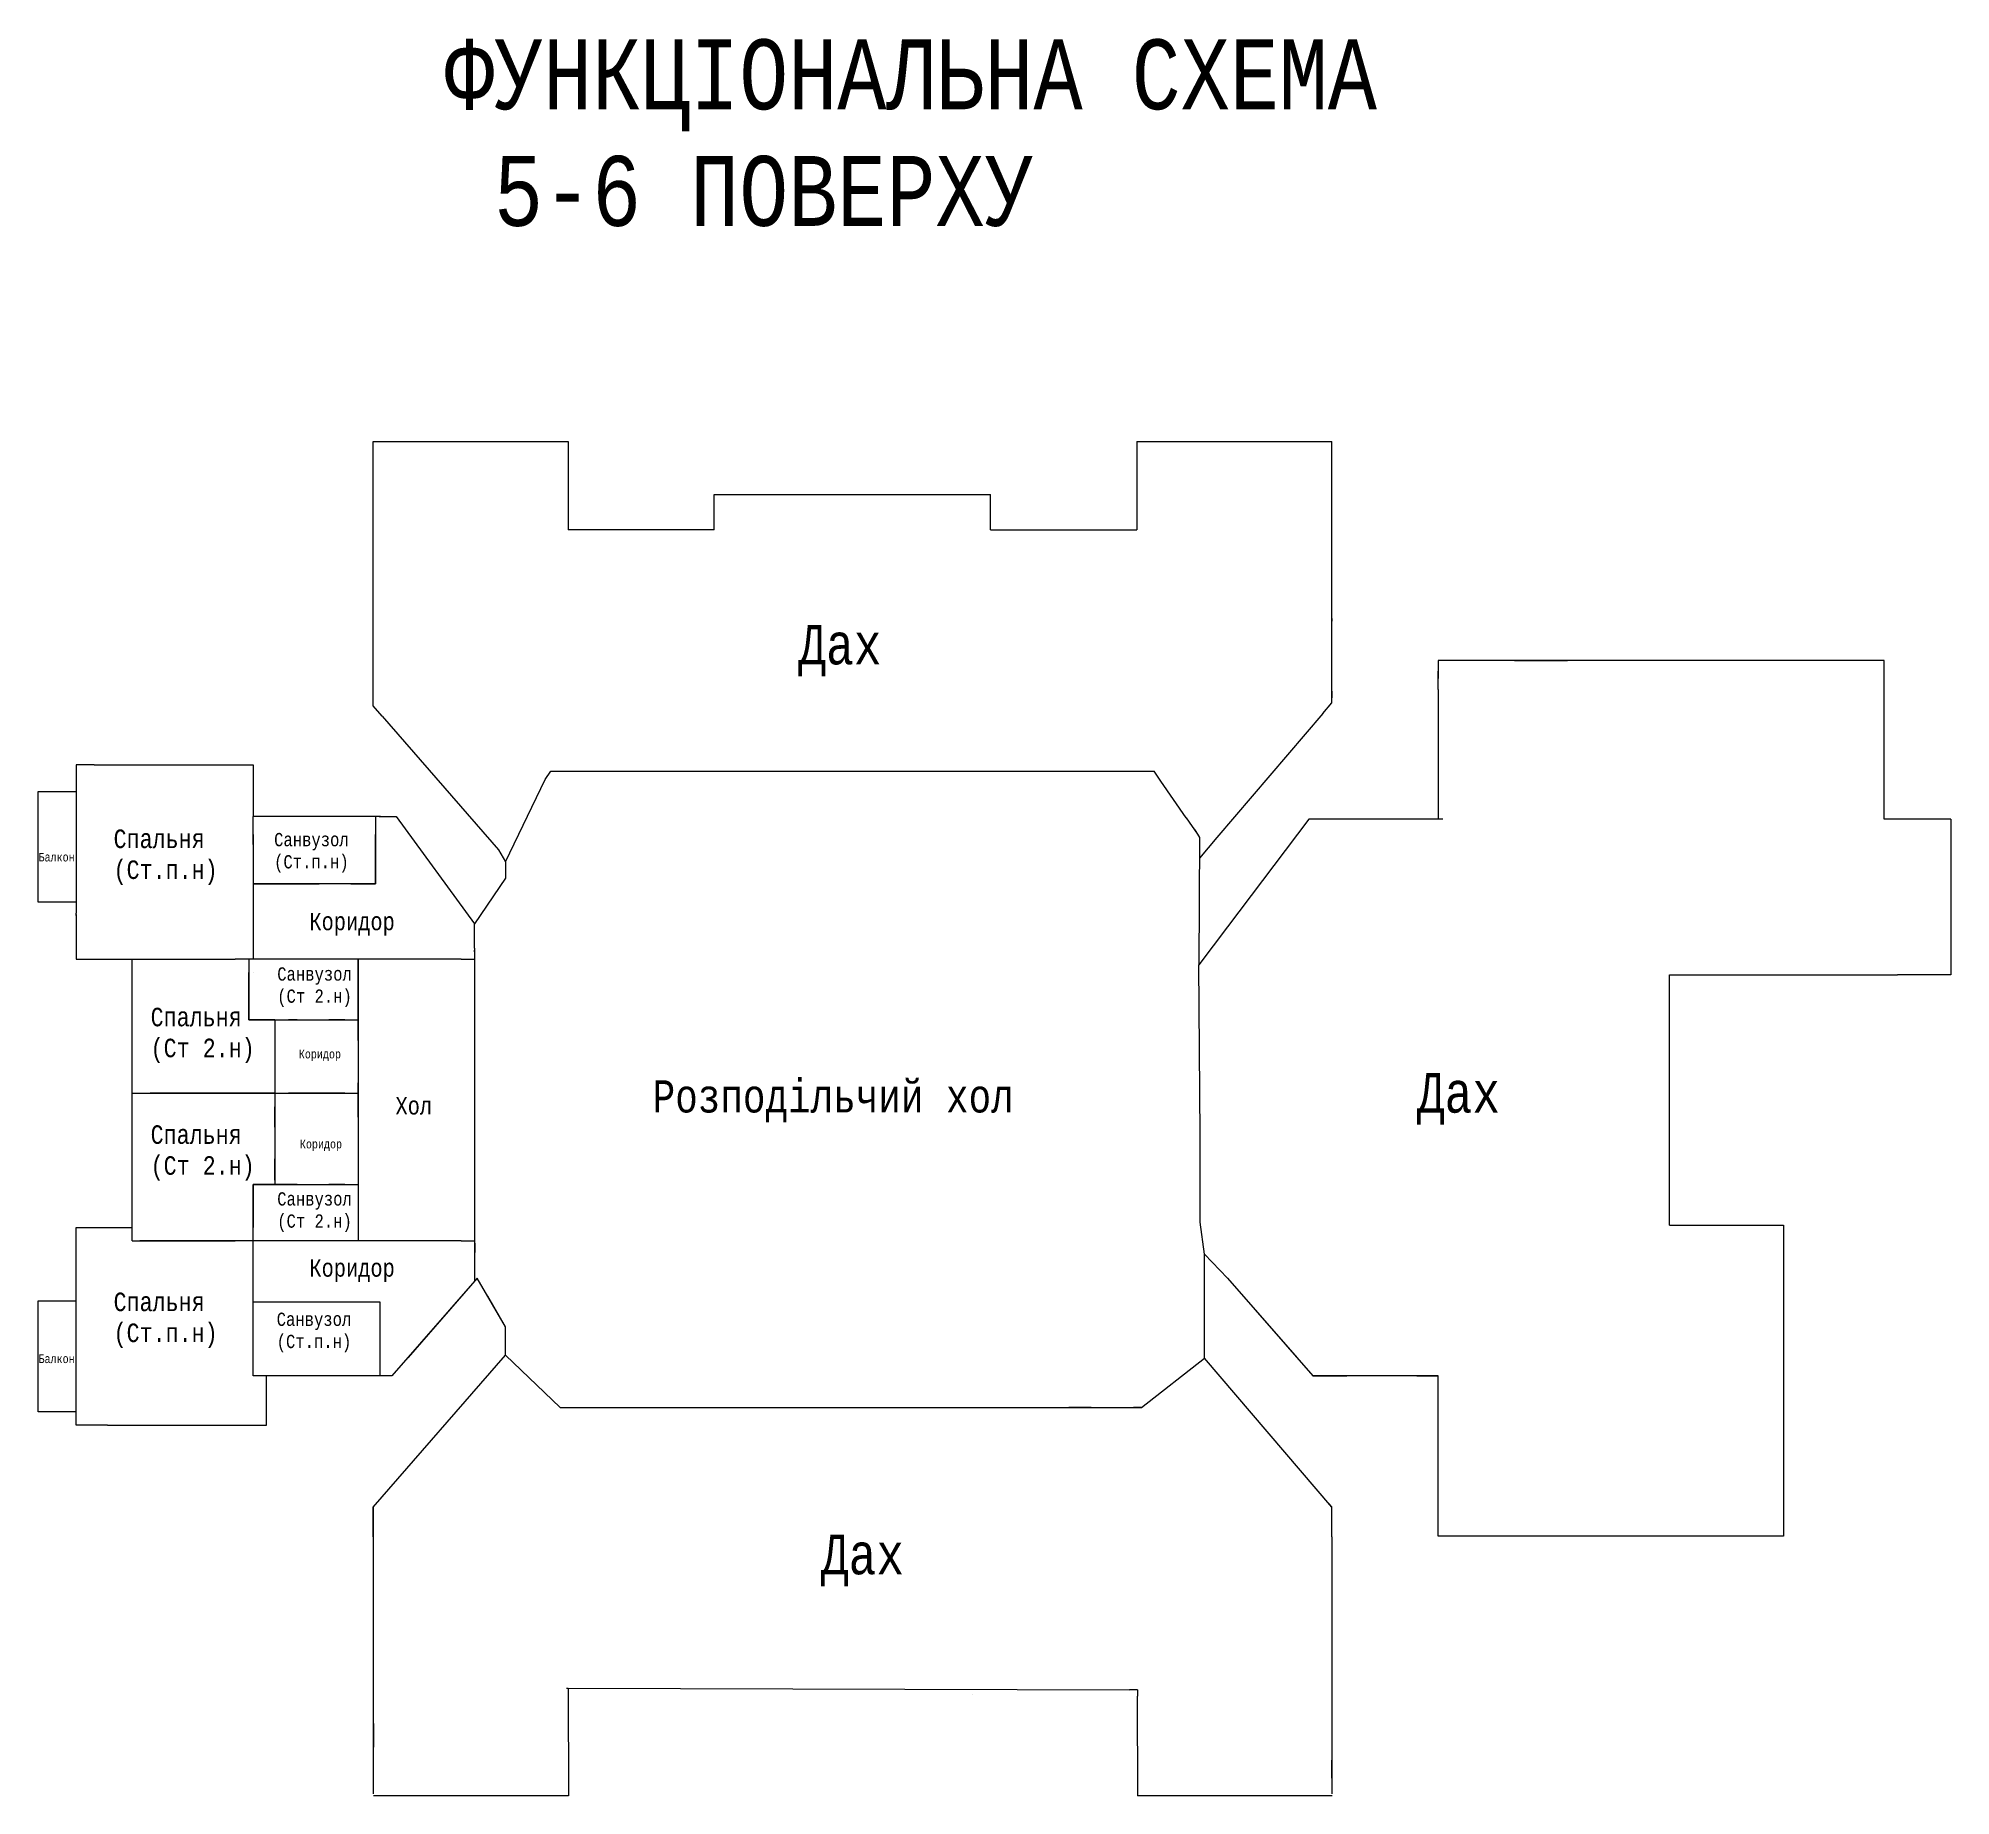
# Model space of a CAD drawing. Header units: millimetres. Extents: x -689206 to 4969298, y -1019800 to 703299.
# Drawn here: x 1570532 to 1624733, y -662971 to -613178 of the extents above; entities that cross this region are included whole.
import ezdxf

# ---------------------------------------------------------------- set-up
doc = ezdxf.new("R2010")
doc.units = ezdxf.units.MM
doc.linetypes.add('JIS_02_4.0', pattern=[5.5, 4, -1.5])
for name, color, linetype, lineweight in [('б', 231, 'Continuous', 30), ('БАЛКОН', 7, 'Continuous', 20), ('Відомість заповнення дверних та віконних прорізів', 7, 'Continuous', 5), ('несущие', 7, 'Continuous', 30), ('ПЕРЕГОРОДКИ', 252, 'Continuous', 9), ('РАЗМЕРЫ', 7, 'Continuous', 9), ('сваи', 7, 'JIS_02_4.0', 30), ('стены', 7, 'Continuous', 20)]:
    doc.layers.add(name, color=color, linetype=linetype, lineweight=lineweight)
doc.styles.add('Аннотативный', font='isocteur.ttf', dxfattribs={"width": 0.7, "height": 250})

msp = doc.modelspace()

# ---------------------------------------------------------------- texts
at = {"layer": 'Відомість заповнення дверних та віконних прорізів', "ltscale": 50, "insert": (1582058.5, -613208.4), "char_height": 1981.599, "width": 41013.368, "attachment_point": 1, "style": 'Аннотативный'}
msp.add_mtext('ФУНКЦІОНАЛЬНА СХЕМА\\P 5-6 ПОВЕРХУ', dxfattribs=at)
at = {"layer": 'РАЗМЕРЫ', "color": 18, "lineweight": 13, "true_color": 0x000000, "attachment_point": 1, "style": 'Аннотативный'}
for s, insert, char_height, width in [('Дах', (1592073.8, -629796.9), 1119.98, 18944.701), ('Спальня\\P(Ст.п.н)', (1572667.1, -635595.8), 525.63, 8891.082), ('Санвузол\\P(Ст.п.н)', (1577217.1, -635693), 376.6, 6370.181), ('Балкон', (1570540.3, -636256.4), 243.29, 4115.337), ('Коридор', (1578217.4, -637956.7), 492.66, 8333.398), ('Санвузол\\P(Ст 2.н)', (1577305.6, -639500.6), 376.6, 6370.181), ('Спальня\\P(Ст 2.н)', (1573717.1, -640645.8), 525.63, 8891.082), ('Коридор', (1577917.1, -641836.3), 243.29, 4115.337), ('Розподільчий хол', (1587944.6, -642701.4), 911.629, 15420.394), ('Дах', (1609603.8, -642496.9), 1119.98, 18944.701), ('Хол', (1580656.7, -643176.5), 492.66, 8333.398), ('Спальня\\P(Ст 2.н)', (1573717.1, -643975.8), 525.63, 8891.082), ('Коридор', (1577947.1, -644386.3), 243.29, 4115.337), ('Санвузол\\P(Ст 2.н)', (1577305.6, -645873), 376.6, 6370.181), ('Коридор', (1578217.4, -647772.1), 492.66, 8333.398), ('Спальня\\P(Ст.п.н)', (1572667.1, -648715.8), 525.63, 8891.082), ('Санвузол\\P(Ст.п.н)', (1577290.3, -649283), 376.6, 6370.181), ('Балкон', (1570540.3, -650469.3), 243.29, 4115.337), ('Дах', (1592713.8, -655576.9), 1119.98, 18944.701)]:
    msp.add_mtext(s, dxfattribs=dict(at, insert=insert, char_height=char_height, width=width))

# ---------------------------------------------------------------- linework, layer by layer
at = {"layer": 'б', "color": 18, "linetype": 'ByBlock', "lineweight": 13, "true_color": 0x000000}
for p, q in [((1570532.4, -637658.6), (1570532.4, -634518.6)), ((1570532.4, -652091.5), (1570532.4, -648951.5))]:
    msp.add_line(p, q, dxfattribs=at)
at = {"layer": 'БАЛКОН', "lineweight": 13}
for p, q in [((1570532.4, -634518.6), (1571602.4, -634518.6)), ((1571602.4, -637658.6), (1570532.4, -637658.6)), ((1570532.4, -648951.5), (1571602.4, -648951.5)), ((1571602.4, -652091.5), (1570532.4, -652091.5))]:
    msp.add_line(p, q, dxfattribs=at)
at = {"layer": 'несущие', "color": 18, "linetype": 'ByBlock', "lineweight": 13, "true_color": 0x000000}
for p, q in [((1580021.7, -624598.8), (1585549.8, -624598.8)), ((1603586.6, -650384.7), (1603588.5, -647627.2))]:
    msp.add_line(p, q, dxfattribs=at)
at = {"layer": 'несущие', "color": 0, "lineweight": 13}
for p, q in [((1610211.1, -630808.8), (1610211.1, -631318.8)), ((1622841.7, -630808.8), (1610211.1, -630808.8)), ((1622841.7, -635298.8), (1622841.7, -630808.8)), ((1610211.1, -631629.8), (1610211.1, -631108.8)), ((1584898.5, -634175), (1585056.4, -633946.2)), ((1585056.4, -633946.2), (1585151.8, -633946.2)), ((1585541.8, -633946.2), (1588041.8, -633946.2)), ((1588421.8, -633946.2), (1588500.6, -633946.2)), ((1589700.6, -633946.2), (1589821.8, -633946.2)), ((1590201.8, -633946.2), (1590330.3, -633946.2)), ((1591530.3, -633946.2), (1591611.8, -633946.2)), ((1591731.8, -633946.2), (1593231.8, -633946.2)), ((1593606.8, -633946.2), (1595486.8, -633946.2)), ((1595606.8, -633946.2), (1595741.6, -633946.2)), ((1596941.6, -633946.2), (1597011.8, -633946.2)), ((1597391.8, -633946.2), (1597477.2, -633946.2)), ((1598377.2, -633946.2), (1598791.8, -633946.2)), ((1599171.8, -633946.2), (1601591.2, -633946.2)), ((1601591.2, -633946.2), (1601671.8, -633946.2)), ((1601791.8, -633946.2), (1601891.8, -633946.2)), ((1601891.8, -633946.2), (1602157.2, -633946.2)), ((1602288.3, -634136.2), (1602157.2, -633946.2)), ((1602347.3, -634222.3), (1602288.3, -634136.2)), ((1583771.7, -636509.7), (1584898.5, -634175)), ((1603067.9, -635266.9), (1602347.3, -634222.3)), ((1576622.4, -636021.6), (1576622.4, -635228.8)), ((1580234.4, -635231.2), (1580232.5, -635228.8)), ((1603067.9, -635266.9), (1603068.4, -635266.5)), ((1606537.2, -635298.8), (1604238.8, -638350)), ((1610211.2, -635298.8), (1606537.2, -635298.8)), ((1610341.2, -635298.8), (1606537.2, -635298.8)), ((1624733.3, -635298.8), (1622841.7, -635298.8)), ((1571602.4, -638030.2), (1571602.4, -637970.2)), ((1585549.8, -659920.8), (1601461, -659970.6))]:
    msp.add_line(p, q, dxfattribs=at)
at = {"layer": 'несущие', "lineweight": 13}
for p, q in [((1572492.4, -652470.8), (1571602.4, -652470.8)), ((1572492.4, -652470.8), (1577002.4, -652470.8)), ((1610211.2, -655620.8), (1610211.2, -655022.2)), ((1607191.9, -662410.8), (1607191.9, -662920.8))]:
    msp.add_line(p, q, dxfattribs=at)
at = {"layer": 'несущие', "linetype": 'ByBlock', "lineweight": 13}
msp.add_line((1601681.1, -659970.8), (1601461, -659970.6), dxfattribs=at)
at = {"layer": 'ПЕРЕГОРОДКИ', "color": 18, "linetype": 'ByBlock', "lineweight": 13, "true_color": 0x000000}
msp.add_line((1585559.2, -662970.8), (1585029.2, -662970.8), dxfattribs=at)
at = {"layer": 'РАЗМЕРЫ', "linetype": 'ByBlock', "lineweight": 13, "ltscale": 35}
for p, q in [((1589691.8, -627106.8), (1589691.8, -626106.8)), ((1580092.4, -635228.8), (1580092.4, -637138.8)), ((1580197.1, -635228.8), (1580677.5, -635228.8)), ((1580677.5, -635228.8), (1582900.4, -638270.8)), ((1580092.4, -637138.8), (1576622.4, -637138.8)), ((1576622.4, -637138.8), (1576622.4, -639268.8)), ((1582900.4, -638958.8), (1582900.4, -638270.8)), ((1576501.7, -639268.8), (1576501.7, -640988.8)), ((1582901.7, -647248.8), (1582901.7, -639268.8)), ((1616762, -643936.8), (1616762, -639716.8)), ((1616762, -639716.8), (1617062, -639716.8)), ((1576501.7, -640988.8), (1579601.7, -640988.8)), ((1576622.4, -647248.8), (1576622.4, -645648.8)), ((1576622.4, -645648.8), (1579601.7, -645648.8)), ((1603588.5, -647627.2), (1603459.1, -646723.9)), ((1576622.4, -647248.8), (1573406.7, -647248.8)), ((1576622.4, -648976), (1580209.8, -648976)), ((1580209.8, -648976), (1580209.8, -651076)), ((1583771.7, -650485.8), (1585325.1, -651970.7)), ((1601801.8, -651970.7), (1603586.6, -650576.6)), ((1585325.1, -651970.7), (1601801.8, -651970.7)), ((1585502.5, -659920.8), (1585549.8, -659920.8))]:
    msp.add_line(p, q, dxfattribs=at)
at = {"layer": 'РАЗМЕРЫ', "lineweight": 13}
for p, q in [((1580021.7, -632090.7), (1580021.7, -629797.1)), ((1580276.7, -632383.5), (1580021.7, -632090.7)), ((1606936.9, -632308.4), (1607191.9, -632009.7)), ((1583577.3, -636172.9), (1583771.7, -636509.7)), ((1603936.9, -635823.3), (1603441.9, -636403.3)), ((1582974.8, -648305.5), (1580557.4, -651076)), ((1604238.8, -648303.5), (1606656.2, -651073.9)), ((1607620.4, -651073.9), (1606656.2, -651073.9)), ((1610211.2, -651073.9), (1607620.4, -651073.9))]:
    msp.add_line(p, q, dxfattribs=at)
at = {"layer": 'РАЗМЕРЫ', "lineweight": 13, "ltscale": 150}
for p, q in [((1612369, -630808.8), (1613869, -630808.8)), ((1585056.4, -633946.2), (1602157.2, -633946.2))]:
    msp.add_line(p, q, dxfattribs=at)
at = {"layer": 'РАЗМЕРЫ', "linetype": 'ByBlock', "lineweight": 13}
for p, q in [((1580092.4, -637138.8), (1580092.4, -635738.8)), ((1576622.4, -637138.8), (1578494.3, -637138.8)), ((1576622.4, -637138.8), (1578494.3, -637138.8)), ((1579394.3, -637138.8), (1580092.4, -637138.8)), ((1604238.8, -638350), (1603422.2, -639434)), ((1582521.7, -639268.8), (1582901.7, -639268.8)), ((1603459.1, -646723.9), (1603460.9, -644245.2)), ((1576622.4, -651076), (1576622.4, -647248.8)), ((1582521.7, -647248.8), (1582901.7, -647248.8)), ((1604238.8, -648303.5), (1603588.5, -647627.2)), ((1576622.4, -648976), (1578494.3, -648976)), ((1576622.4, -648976), (1578494.3, -648976)), ((1576622.4, -650496), (1576622.4, -649096)), ((1579394.3, -648976), (1579918.9, -648976)), ((1579394.3, -648976), (1580209.8, -648976)), ((1580209.8, -648976), (1580211.7, -650205.5)), ((1600371.8, -651970.7), (1599741.5, -651970.7)), ((1601801.8, -651970.7), (1601571.8, -651970.7)), ((1601571.8, -651970.7), (1601664.6, -651970.7))]:
    msp.add_line(p, q, dxfattribs=at)
at = {"layer": 'РАЗМЕРЫ', "color": 7, "lineweight": 13, "true_color": 0xffffff}
msp.add_line((1597008.2, -660094), (1597008.6, -660094), dxfattribs=at)
at = {"layer": 'сваи', "linetype": 'ByBlock', "lineweight": 13, "ltscale": 35}
msp.add_line((1582900.4, -639008.8), (1582899.2, -648392.2), dxfattribs=at)
at = {"layer": 'стены', "lineweight": 13}
for p, q in [((1580021.7, -629797.1), (1580021.7, -624598.8)), ((1585549.8, -624598.8), (1585549.8, -627106.8)), ((1601663.8, -624598.8), (1601663.8, -627106.8)), ((1601663.8, -624598.8), (1607191.9, -624598.8)), ((1607191.9, -625377.5), (1607191.9, -624598.8)), ((1607191.9, -629694.9), (1607191.9, -625106.8)), ((1589691.8, -626106.8), (1597257.1, -626106.8)), ((1597161.8, -626106.8), (1597521.8, -626106.8)), ((1597521.8, -627106.8), (1597521.8, -626106.8)), ((1597521.8, -627106.8), (1601663.8, -627106.8)), ((1607191.9, -629616.8), (1607191.9, -629694.9)), ((1607191.9, -632009.7), (1607191.9, -629694.9)), ((1607191.9, -631674.9), (1607191.9, -631866.3)), ((1610211.1, -631629.8), (1610211.1, -633826.8)), ((1580276.7, -632383.5), (1583577.3, -636172.9)), ((1606936.9, -632308.4), (1603936.9, -635823.3)), ((1572112.4, -633758.8), (1571602.4, -633758.8)), ((1571602.4, -633758.8), (1571602.4, -637970.2)), ((1572112.4, -633758.8), (1575797.4, -633758.8)), ((1575797.4, -633758.8), (1576622.4, -633758.8)), ((1576622.4, -633758.8), (1576622.4, -635228.8)), ((1610211.1, -633826.8), (1610211.2, -635298.8)), ((1580232.5, -635228.8), (1576622.4, -635228.8)), ((1576622.4, -635738.8), (1576622.4, -636021.6)), ((1603068.4, -635266.5), (1603386.6, -635727.6)), ((1603306, -635608.8), (1603440.5, -635822.6)), ((1624733.3, -635298.8), (1624733.3, -639716.8)), ((1576622.4, -636021.6), (1576622.4, -637138.8)), ((1603440.5, -635822.6), (1603422.2, -639434)), ((1583771.7, -636509.7), (1583771.7, -636971.7)), ((1571602.4, -636878), (1571602.4, -637970.2)), ((1583771.7, -636971.7), (1582900.4, -638270.8)), ((1571602.4, -638000.2), (1571602.4, -639268.8)), ((1582899, -639058.8), (1582901.7, -638958.8)), ((1571602.4, -639268.8), (1575313.5, -639268.8)), ((1573191.7, -647248.8), (1573191.7, -639268.8)), ((1575314.7, -639268.8), (1576112.4, -639268.8)), ((1581636.7, -639268.8), (1576112.4, -639268.8)), ((1580436.7, -639268.8), (1579601.7, -639268.8)), ((1579601.7, -641568.8), (1579601.7, -639268.8)), ((1579601.7, -639268.8), (1579601.7, -647248.8)), ((1582521.7, -639268.8), (1581636.7, -639268.8)), ((1603460.9, -644245.2), (1603422.2, -639434)), ((1576501.7, -640988.8), (1576501.7, -639648.8)), ((1576622.4, -639648.8), (1576621.7, -639648.8)), ((1576622.4, -639648.8), (1576621.7, -639648.8)), ((1617062, -639716.8), (1619994.1, -639716.8)), ((1619994.1, -639716.8), (1622713.3, -639716.8)), ((1622713.3, -639716.8), (1623223.3, -639716.8)), ((1624733.3, -639716.8), (1623223.3, -639716.8)), ((1582901.7, -642878.8), (1582901.7, -640618.8)), ((1576621.7, -640988.8), (1576501.7, -640988.8)), ((1577241.7, -640988.8), (1576621.7, -640988.8)), ((1577241.7, -640988.8), (1577241.7, -641549.8)), ((1577866.4, -640988.8), (1577621.7, -640988.8)), ((1579221.7, -640988.8), (1578766.4, -640988.8)), ((1577241.7, -641549.8), (1577241.7, -643068.8)), ((1573191.7, -644591.8), (1573191.7, -641925.7)), ((1579601.7, -642768.6), (1579601.7, -643748.8)), ((1579601.7, -643749), (1579601.7, -642768.8)), ((1573191.7, -643068.8), (1577241.7, -643068.8)), ((1577241.7, -643068.8), (1573701.7, -643068.8)), ((1577241.7, -642935.8), (1577241.7, -645648.8)), ((1577241.7, -643068.8), (1579601.7, -643068.8)), ((1579221.7, -643068.8), (1577621.7, -643068.8)), ((1582901.7, -646038.8), (1582901.7, -643258.8)), ((1577241.7, -644028.8), (1577241.7, -643448.8)), ((1616762, -646806.8), (1616762, -643936.8)), ((1577241.7, -645528.8), (1577241.7, -644928.8)), ((1577241.7, -644928.8), (1577241.7, -645248.8)), ((1573191.7, -646868.8), (1573191.7, -645941.8)), ((1577866.4, -645648.8), (1576621.7, -645648.8)), ((1576621.7, -645648.8), (1576621.7, -646868.8)), ((1577866.4, -645648.8), (1577492.4, -645648.8)), ((1579221.7, -645648.8), (1578766.4, -645648.8)), ((1579221.7, -645648.8), (1578766.4, -645648.8)), ((1571602.4, -647377.8), (1571602.4, -646868.8)), ((1571602.4, -646868.8), (1573191.7, -646868.8)), ((1576622.4, -647248.8), (1576622.4, -646868.8)), ((1616762, -646806.8), (1619994.1, -646806.8)), ((1619994.1, -646806.8), (1619994.1, -655620.8)), ((1571602.4, -651319.8), (1571602.4, -647377.8)), ((1573191.7, -647248.8), (1575314.7, -647248.8)), ((1575314.7, -647248.8), (1576112.4, -647248.8)), ((1579601.7, -647248.8), (1576622.4, -647248.8)), ((1581636.7, -647248.8), (1579601.7, -647248.8)), ((1582521.7, -647248.8), (1581636.7, -647248.8)), ((1582901.7, -647318.8), (1582901.7, -647578.8)), ((1582974.8, -648305.5), (1581002.4, -650566)), ((1582974.8, -648305.5), (1581012.1, -650554.9)), ((1583771.7, -649685.8), (1582974.8, -648305.5)), ((1604238.8, -648303.5), (1606201.5, -650552.9)), ((1604238.8, -648303.5), (1606211.2, -650563.9)), ((1576622.4, -648976), (1576622.4, -648803)), ((1576622.4, -650496), (1576622.4, -649096)), ((1583771.7, -649685.8), (1583271.7, -648819.8)), ((1583771.7, -650485.8), (1583771.7, -649685.8)), ((1583771.7, -650485.8), (1583771.7, -649685.8)), ((1583771.7, -650485.8), (1583771.7, -649685.8)), ((1603587.1, -649684.8), (1603586.6, -649685.8)), ((1603586.6, -650576.6), (1603586.6, -649685.8)), ((1580021.7, -654791.3), (1583771.7, -650485.8)), ((1580021.7, -654791.3), (1583771.7, -650485.8)), ((1580021.7, -654791.3), (1583771.7, -650485.8)), ((1607191.9, -654791.3), (1603586.6, -650576.6)), ((1571602.4, -652470.8), (1571602.4, -651319.8)), ((1577290.3, -651076), (1576622.4, -651076)), ((1577002.4, -652470.8), (1577002.4, -651076)), ((1580557.4, -651076), (1577290.3, -651076)), ((1606656.2, -651073.9), (1607620.4, -651073.9)), ((1609600.4, -651073.9), (1610211.2, -651073.9)), ((1610211.2, -652826.8), (1610211.2, -651073.9)), ((1610211.2, -655023.4), (1610211.2, -652826.8)), ((1607191.9, -654789.3), (1607095.6, -654678.8)), ((1580021.7, -655637.8), (1580021.7, -654791.3)), ((1580021.7, -655637.8), (1580021.7, -654791.3)), ((1580021.7, -654791.3), (1580021.7, -655637.8)), ((1607191.9, -655637.8), (1607191.9, -654791.3)), ((1607191.9, -655637.8), (1607191.9, -654791.3)), ((1580021.7, -655637.8), (1580021.7, -662920.8)), ((1607191.9, -655637.8), (1607191.9, -662473.2)), ((1614101.2, -655620.8), (1610211.2, -655620.8)), ((1619994.1, -655620.8), (1614101.2, -655620.8)), ((1585549.8, -659920.8), (1585559.2, -662970.8)), ((1601676.9, -660148.5), (1601681.1, -662970.8)), ((1601681.1, -659970.8), (1601681.1, -660148.5)), ((1580031.1, -660928.2), (1580031.1, -661598.7)), ((1580021.7, -661528.2), (1580021.7, -661548.8)), ((1607191.9, -661528.2), (1607191.9, -662058.8)), ((1607191.9, -662473.2), (1607191.9, -661963.2)), ((1584959.2, -662970.8), (1580031.1, -662970.8)), ((1585559.2, -662970.8), (1584740.1, -662970.8)), ((1604171.8, -662970.8), (1601681.1, -662970.8)), ((1607201.2, -662970.8), (1604171.8, -662970.8))]:
    msp.add_line(p, q, dxfattribs=at)
at = {"layer": 'стены', "color": 7, "lineweight": 13, "true_color": 0xffffff}
msp.add_line((1580021.7, -624598.8), (1580906.1, -624598.8), dxfattribs=at)
at = {"layer": 'стены', "color": 18, "lineweight": 13, "true_color": 0x000000}
msp.add_line((1589691.8, -627106.8), (1585549.8, -627106.8), dxfattribs=at)

msp.set_redraw_order([(e.dxf.handle, doc.entitydb.next_handle()) for e in msp.query("TEXT MTEXT ATTDEF DIMENSION ARC_DIMENSION")])  # texts and dimensions are drawn at this point

doc.saveas('drawing.dxf')
